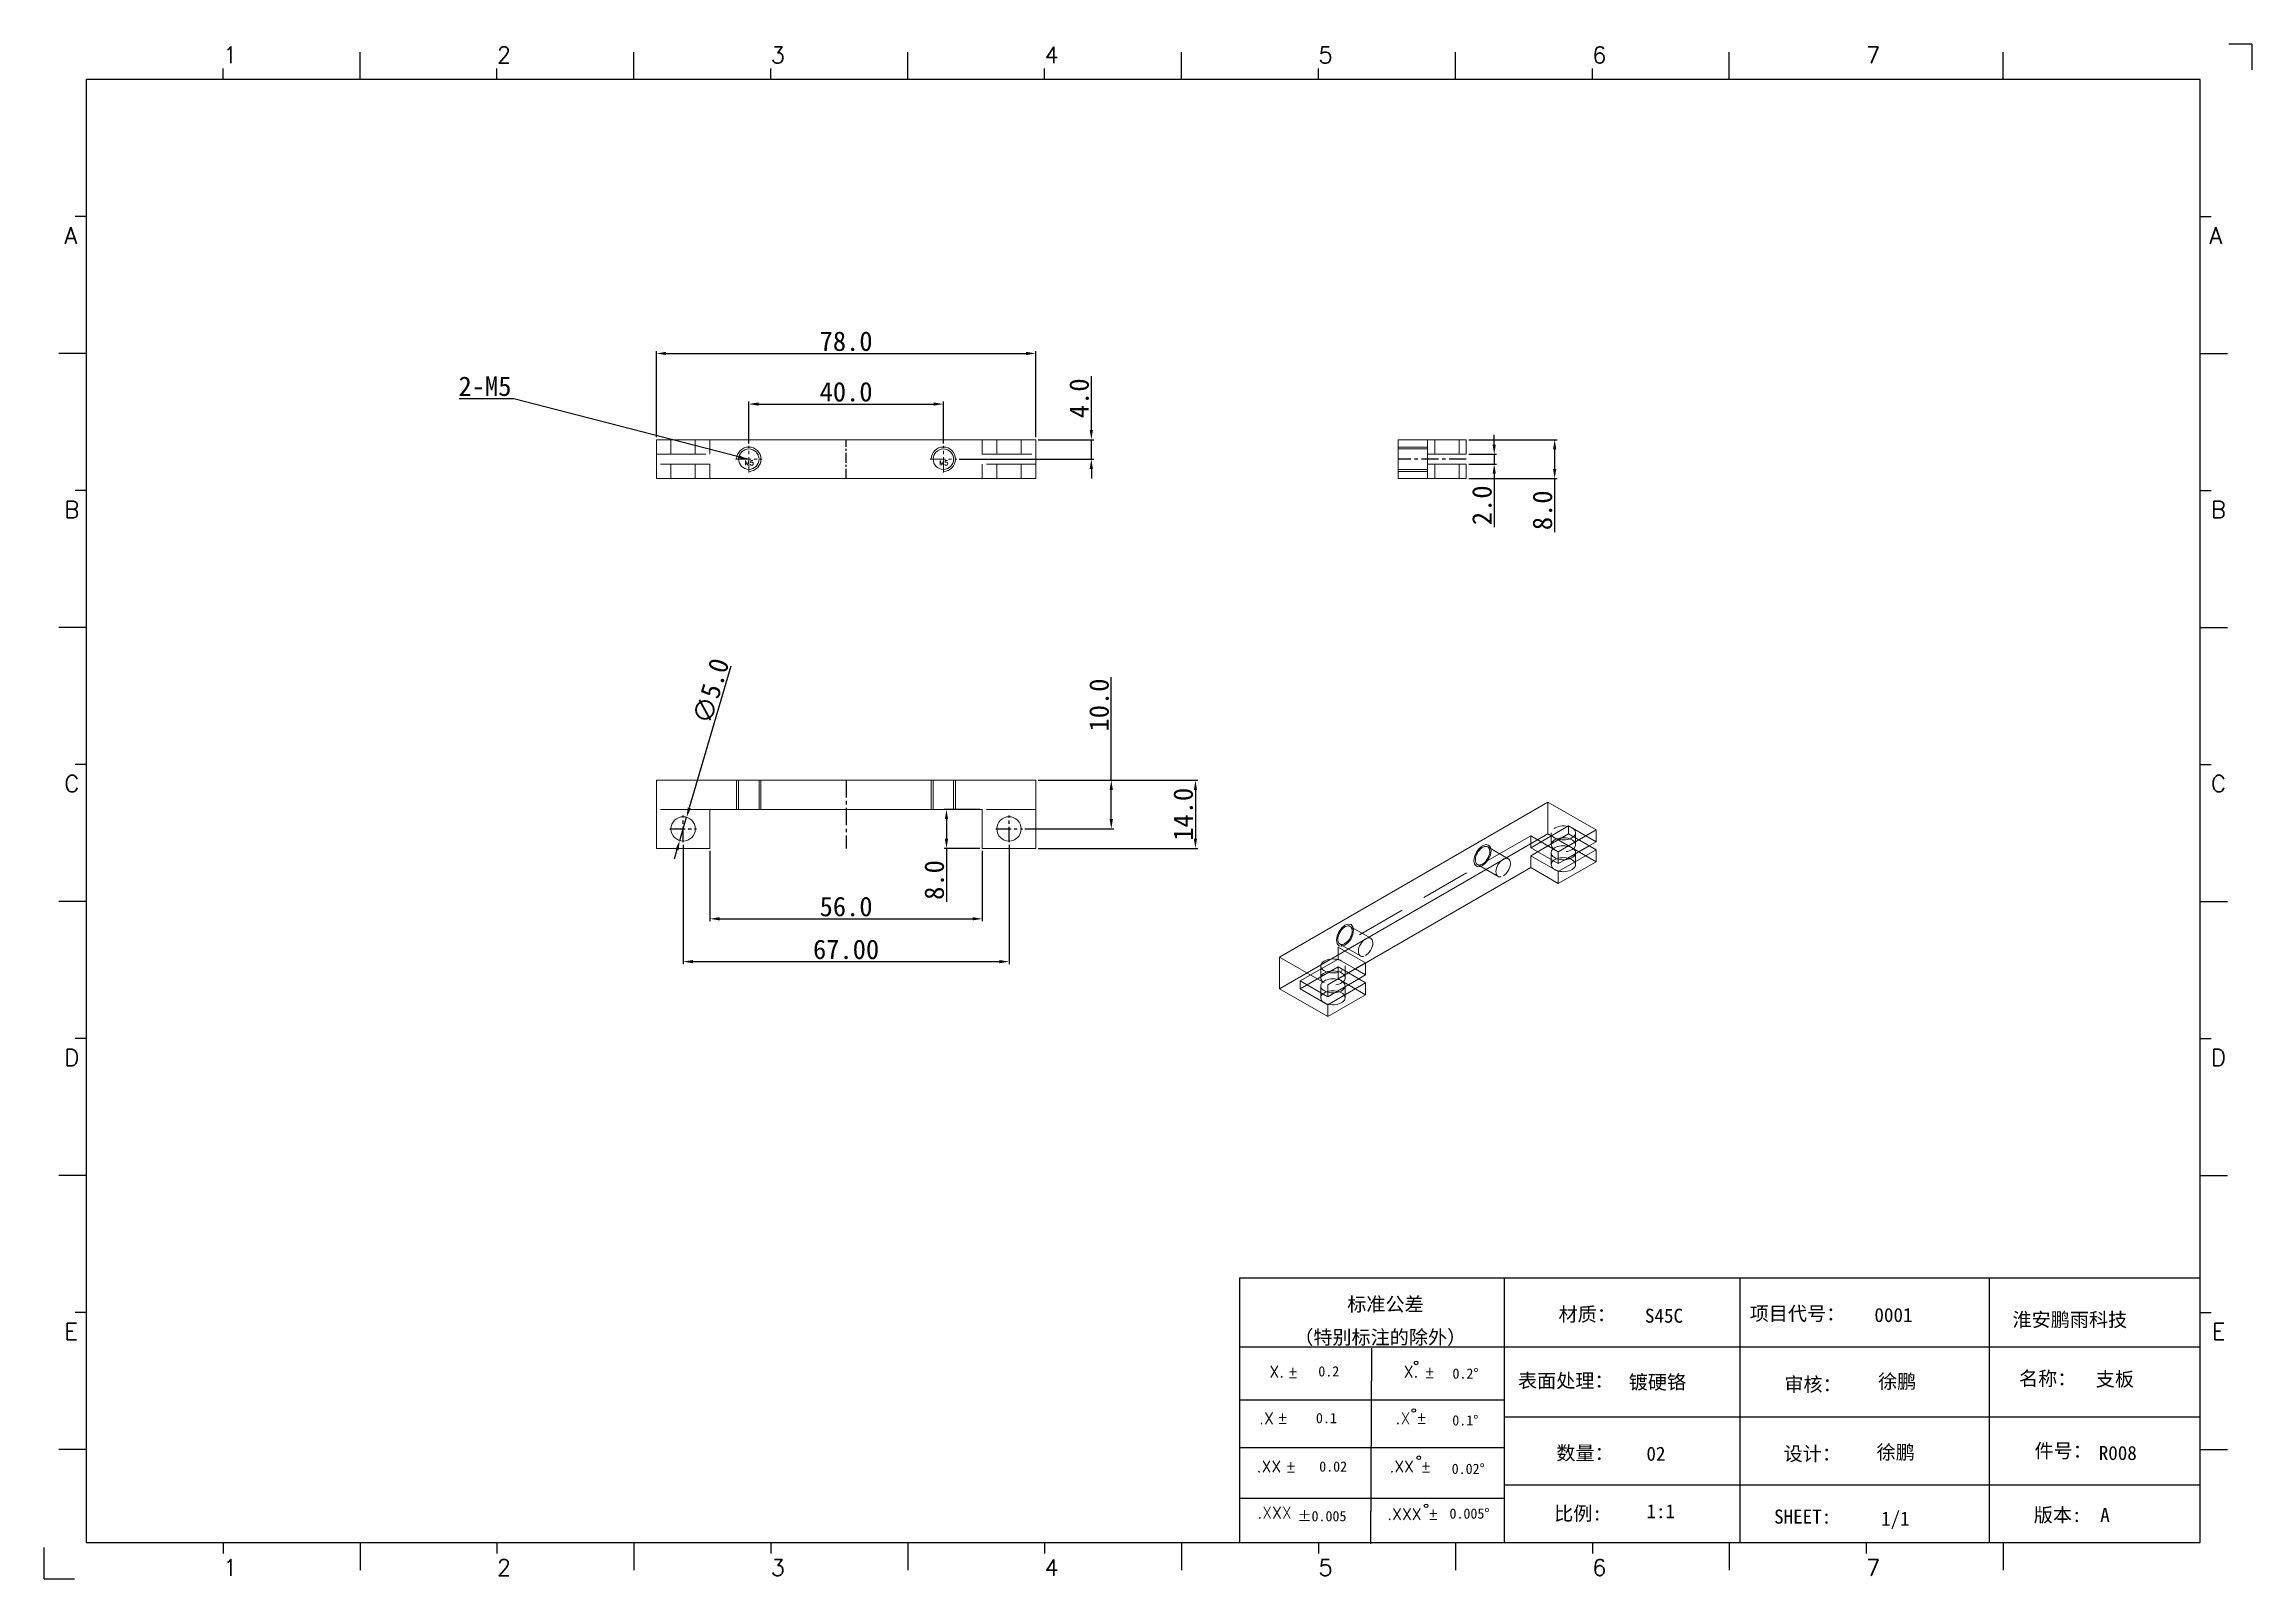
# Model space of a CAD drawing. Extents: x 83 to 30050, y -7164 to 695.
# Drawn here: x 6538.2 to 6992.1, y -143.7 to 171.7 of the extents above; entities that cross this region are included whole.
import ezdxf
from ezdxf.enums import TextEntityAlignment as Align

# ---------------------------------------------------------------- set-up
doc = ezdxf.new("R2010")
doc.units = 0
doc.header["$LTSCALE"] = 8
doc.header["$MEASUREMENT"] = 0
doc.header["$PDSIZE"] = 5
doc.linetypes.add('CENTER', pattern=[2, 1.25, -0.25, 0.25, -0.25])
doc.linetypes.add('HIDDEN', pattern=[1.905, 1.27, -0.635])
doc.layers.get('0').update_dxf_attribs({"linetype": 'CONTINUOUS'})
doc.layers.get('Defpoints').update_dxf_attribs({"linetype": 'CONTINUOUS'})
doc.layers.add('41', color=3, linetype='CONTINUOUS')
doc.layers.add('dim', color=82, linetype='CONTINUOUS', lineweight=9)
doc.layers.add('screw', color=33, linetype='CONTINUOUS', lineweight=13)
doc.styles.add('SIMPLEX', font='SIMPLEX')
doc.styles.get("Standard").update_dxf_attribs({"font": '', "height": 4})
doc.styles.add('TXT', font='txt.shx', dxfattribs={"bigfont": 'gbcbig.shx'})
doc.styles.get('Standard').set_extended_font_data('SimSun')
doc.dimstyles.new('ISO-25', dxfattribs={"dimtxt": 6, "dimasz": 2.5, "dimexe": 1.25, "dimexo": 0.625, "dimtad": 1, "dimdec": 1, "dimzin": 1, "dimdsep": 46, "dimtxsty": 'Standard', "dimcen": 2.5, "dimadec": 0, "dimazin": 0, "dimtm": 1e-09, "dimtfac": 1, "dimtdec": 1, "dimtmove": 0, "dimatfit": 3, "dimfxl": 1, "dimtolj": 1, "dimtzin": 0, "dimarcsym": 0})

msp = doc.modelspace()

# ---------------------------------------------------------------- texts
at = {"layer": 'dim', "linetype": 'Continuous', "insert": (6634.255, 99.309), "char_height": 4, "attachment_point": 9}
msp.add_mtext('\\A1;2-M5', dxfattribs=at)

# ---------------------------------------------------------------- blocks, each defined once
blk = doc.blocks.new('A$C0BB32EA6')
at = {"layer": '41'}
for p, q in [((90.21, 427.84), (90.21, 435.66)), ((168.4, 427.84), (168.4, 435.66)), ((168.4, 427.84), (168.4, 435.66)), ((168.4, 427.84), (168.4, 435.66)), ((246.58, 427.84), (246.58, 435.66)), ((246.58, 427.84), (246.58, 435.66)), ((324.77, 427.84), (324.77, 435.66)), ((402.96, 427.84), (402.96, 435.66)), ((481.15, 427.84), (481.15, 435.66)), ((559.34, 427.84), (559.34, 435.66)), ((51.11, 427.84), (51.11, 430.97)), ((129.3, 427.84), (129.3, 430.97)), ((129.3, 427.84), (129.3, 430.97)), ((129.3, 427.84), (129.3, 430.97)), ((207.49, 427.84), (207.49, 430.97)), ((207.49, 427.84), (207.49, 430.97)), ((285.68, 427.84), (285.68, 430.97)), ((363.87, 427.84), (363.87, 430.97)), ((442.06, 427.84), (442.06, 430.97)), ((615.63, 427.84), (12.02, 427.84)), ((12.02, 427.84), (12.02, 10.32)), ((615.63, 10.32), (615.63, 427.84)), ((12.02, 388.75), (8.89, 388.75)), ((615.63, 388.75), (618.76, 388.75)), ((12.02, 349.66), (4.2, 349.66)), ((615.63, 349.66), (623.45, 349.66)), ((12.02, 310.56), (8.89, 310.56)), ((615.63, 310.56), (618.76, 310.56)), ((12.02, 271.47), (4.2, 271.47)), ((615.63, 271.47), (623.45, 271.47)), ((12.02, 232.37), (8.89, 232.37)), ((615.63, 232.37), (618.76, 232.37)), ((12.02, 193.28), (4.2, 193.28)), ((615.63, 193.28), (623.45, 193.28)), ((12.02, 154.18), (8.89, 154.18)), ((615.63, 154.18), (618.76, 154.18)), ((12.02, 115.09), (4.2, 115.09)), ((615.63, 115.09), (623.45, 115.09)), ((341.34, 85.85), (615.63, 85.85)), ((341.34, 85.85), (341.34, 10.32)), ((416.87, 85.85), (416.87, 10.32)), ((484.16, 85.85), (484.16, 10.32)), ((555.4, 85.7), (555.4, 10.17)), ((12.02, 76), (8.89, 76)), ((615.63, 76), (618.76, 76)), ((615.63, 66.14), (341.34, 66.14)), ((378.86, 10.02), (379.1, 65.84)), ((341.34, 51.12), (416.87, 51.12)), ((615.63, 46.17), (416.87, 46.17)), ((12.02, 36.9), (4.2, 36.9)), ((341.34, 37.5), (401.12, 37.5)), ((341.34, 37.5), (416.87, 37.5)), ((615.63, 36.9), (623.45, 36.9)), ((615.63, 26.74), (416.87, 26.74)), ((341.34, 23.05), (401.87, 23.05)), ((341.34, 23.05), (401.87, 23.05)), ((341.34, 23.05), (401.87, 23.05)), ((341.34, 23.05), (401.87, 23.05)), ((341.34, 23.05), (401.87, 23.05)), ((341.34, 23.05), (416.87, 23.05)), ((12.02, 10.32), (615.63, 10.32)), ((51.11, 10.32), (51.11, 7.19)), ((90.21, 10.32), (90.21, 2.5)), ((129.3, 10.32), (129.3, 7.19)), ((168.4, 10.32), (168.4, 2.5)), ((207.49, 10.32), (207.49, 7.19)), ((246.58, 10.32), (246.58, 2.5)), ((285.68, 10.32), (285.68, 7.19)), ((324.77, 10.32), (324.77, 2.5)), ((326.34, 10.32), (401.87, 10.32)), ((363.87, 10.32), (363.87, 7.19)), ((402.96, 10.32), (402.96, 2.5)), ((442.06, 10.32), (442.06, 7.19)), ((481.15, 10.32), (481.15, 2.5)), ((520.24, 10.32), (520.24, 7.19)), ((559.34, 10.32), (559.34, 2.5))]:
    blk.add_line(p, q, dxfattribs=at)
at = {"layer": '41', "linetype": 'Continuous'}
for p, q in [((630.37, 437.94), (623.79, 437.94)), ((630.37, 437.94), (630.37, 430.59)), ((0, 0), (0, 8.98)), ((0, 0), (8.64, 0))]:
    blk.add_line(p, q, dxfattribs=at)
at = {"layer": '41'}
for centre in [(391.73, 61.61), (391.07, 48.04), (392.49, 34.54), (394.6, 20.83)]:
    blk.add_circle(centre, 0.516, dxfattribs=at)
at = {"layer": '41', "style": 'SIMPLEX'}
for s, height, p in [('1', 4.69, (51.11, 432.54)), ('2', 4.69, (129.3, 432.54)), ('3', 4.69, (207.49, 432.54)), ('4', 4.69, (285.68, 432.54)), ('5', 4.69, (363.87, 432.54)), ('6', 4.69, (442.06, 432.54)), ('7', 4.69, (520.24, 432.54)), ('A', 4.75, (5.76, 380.93)), ('A', 4.75, (618.27, 380.93)), ('B', 4.75, (5.76, 302.74)), ('B', 4.75, (618.72, 302.74)), ('C', 4.75, (5.76, 224.55)), ('C', 4.75, (618.72, 224.55)), ('D', 4.75, (5.76, 146.37)), ('D', 4.75, (618.72, 146.37)), ('E', 4.75, (5.76, 68.18)), ('E', 4.75, (618.95, 68.18)), ('X.', 3.284, (349.84, 57.49)), ('%%p', 3.284, (355.04, 57.36)), ('X.', 3.284, (388.21, 57.49)), ('%%p', 3.284, (394.07, 57.36)), ('.X', 3.284, (346.89, 44.16)), ('%%p', 3.284, (352.09, 44.33)), ('.X', 3.284, (385.9, 44.16)), ('%%p', 3.284, (391.76, 44.33)), ('.XX', 3.284, (346.2, 30.42)), ('%%p', 3.284, (354.44, 30.46)), ('.XX', 3.284, (384.11, 30.42)), ('%%p', 3.284, (393.01, 30.46)), ('.XXX', 3.284, (383.48, 16.83)), ('%%p', 3.284, (395.11, 16.95)), ('1', 4.69, (51.11, 0.87)), ('2', 4.69, (129.3, 0.87)), ('3', 4.69, (207.49, 0.87)), ('4', 4.69, (285.68, 0.87)), ('5', 4.69, (363.87, 0.87)), ('6', 4.69, (442.06, 0.87)), ('7', 4.69, (520.24, 0.87))]:
    blk.add_text(s, height=height, dxfattribs=at).set_placement(p)
at = {"layer": '41', "linetype": 'Continuous'}
for s, p in [('标准公差', (372.08, 76.36)), ('材质：', (432.42, 73.5)), ('项目代号：', (486.99, 73.71)), ('淮安鹏雨科技', (562.04, 71.96)), ('（特别标注的除外）', (356.94, 66.94)), ('表面处理：', (420.83, 54.55)), ('审核：', (496.9, 53.5)), ('名称：', (563.9, 55.18)), ('数量：', (431.79, 33.91)), ('设计：', (496.69, 33.7)), ('件号：', (568.32, 34.55)), ('比例:', (431.16, 16.65)), ('SHEET:', (493.95, 15.75)), ('1/1', (524.5, 15.18)), ('版本:', (568.11, 16.23))]:
    blk.add_text(s, height=4, dxfattribs=at).set_placement(p)
at = {"layer": '41'}
for s, p in [('0.2', (363.82, 57.75)), ('0.2%%D', (402.12, 57.11)), ('0.1', (363.14, 44.41)), ('0.1%%D', (402.07, 43.76)), ('0.02', (364.07, 30.58)), ('0.02%%D', (401.9, 29.93)), ('0.005%%D', (401.27, 17.16))]:
    blk.add_text(s, height=2.929, dxfattribs=at).set_placement(p)
at = {"layer": '41', "style": 'SIMPLEX'}
blk.add_text('.XXX', height=3.284, dxfattribs=at).set_placement((351.31, 18.87), align=Align.MIDDLE_CENTER)
at = {"layer": '41'}
blk.add_text('%%P0.005', height=2.929, dxfattribs=at).set_placement((364.87, 17.89), align=Align.MIDDLE_CENTER)
at = {"layer": '41', "linetype": 'Continuous'}
for tag, p in [('材质', (457.07, 73.08)), ('代号', (522.6, 73.29)), ('表面处理', (452.44, 54.13)), ('审核', (523.65, 54.34)), ('名称', (585.81, 54.97)), ('数量', (457.5, 33.7)), ('设计', (523.23, 34.13)), ('件号', (586.65, 33.91)), ('比例', (457.5, 17.28)), ('版本', (587.08, 16.23))]:
    blk.add_attdef(tag, p, '', height=4, dxfattribs=at)
blk = doc.blocks.new('screw_m5_l')
at = {"layer": 'screw', "color": 1, "linetype": 'CENTER', "ltscale": 0.3175}
for p, q in [((-2.75, 0), (2.75, 0)), ((0, -2.75), (0, 2.75))]:
    blk.add_line(p, q, dxfattribs=at)
at = {"layer": 'screw', "color": 33, "linetype": 'Continuous'}
blk.add_circle((0, 0), 2.1, dxfattribs=at)
at = {"layer": 'screw', "color": 92, "linetype": 'Continuous'}
blk.add_arc((0, 0), 2.5, 270, 180, dxfattribs=at)
at = {"layer": 'screw', "color": 6, "linetype": 'Continuous', "style": 'TXT'}
blk.add_text('M5', height=1, dxfattribs=at).set_placement((-0.85, -1.25))
blk = doc.blocks.new('*D158')
at = {"layer": 'Defpoints', "color": 0, "linetype": 'Continuous'}
for p in [(6723.05, 97.71), (6683.05, 89.13), (6723.05, 89.13)]:
    blk.add_point(p, dxfattribs=at)
at = {"layer": 'dim', "color": 0, "linetype": 'Continuous', "lineweight": -2}
for p, q in [((6683.05, 89.63), (6683.05, 98.21)), ((6685.05, 97.71), (6721.05, 97.71)), ((6723.05, 89.63), (6723.05, 98.21))]:
    blk.add_line(p, q, dxfattribs=at)
at = {"layer": 'dim', "color": 0, "linetype": 'Continuous'}
for points in [[(6685.05, 98.04), (6685.05, 97.37), (6683.05, 97.71)], [(6721.05, 98.04), (6721.05, 97.37), (6723.05, 97.71)]]:
    blk.add_solid(points, dxfattribs=at)
at = {"layer": 'dim', "color": 0, "linetype": 'Continuous', "insert": (6703.05, 100.21), "char_height": 4, "attachment_point": 5}
blk.add_mtext('\\A1;40.0', dxfattribs=at)
blk = doc.blocks.new('*D159')
at = {"layer": 'Defpoints', "color": 0, "linetype": 'Continuous'}
for p in [(6742.05, 108.1), (6664.05, 90.38), (6742.05, 90.38)]:
    blk.add_point(p, dxfattribs=at)
at = {"layer": 'dim', "color": 0, "linetype": 'Continuous', "lineweight": -2}
for p, q in [((6664.05, 90.88), (6664.05, 108.6)), ((6666.05, 108.1), (6740.05, 108.1)), ((6742.05, 90.88), (6742.05, 108.6))]:
    blk.add_line(p, q, dxfattribs=at)
at = {"layer": 'dim', "color": 0, "linetype": 'Continuous'}
for points in [[(6666.05, 108.43), (6666.05, 107.77), (6664.05, 108.1)], [(6740.05, 108.43), (6740.05, 107.77), (6742.05, 108.1)]]:
    blk.add_solid(points, dxfattribs=at)
at = {"layer": 'dim', "color": 0, "linetype": 'Continuous', "insert": (6703.05, 110.6), "char_height": 4, "attachment_point": 5}
blk.add_mtext('\\A1;78.0', dxfattribs=at)
blk = doc.blocks.new('*D160')
at = {"layer": 'Defpoints', "color": 0, "linetype": 'Continuous'}
for p in [(6725.8, 86.38), (6742.05, 90.38), (6753.47, 90.38)]:
    blk.add_point(p, dxfattribs=at)
at = {"layer": 'dim', "color": 0, "linetype": 'Continuous', "lineweight": -2}
for p, q in [((6753.47, 92.38), (6753.47, 103.43)), ((6726.3, 86.38), (6753.97, 86.38)), ((6742.55, 90.38), (6753.97, 90.38)), ((6753.47, 86.38), (6753.47, 90.38)), ((6753.47, 84.38), (6753.47, 82.38))]:
    blk.add_line(p, q, dxfattribs=at)
at = {"layer": 'dim', "color": 0, "linetype": 'Continuous'}
for points in [[(6753.13, 92.38), (6753.8, 92.38), (6753.47, 90.38)], [(6753.13, 84.38), (6753.8, 84.38), (6753.47, 86.38)]]:
    blk.add_solid(points, dxfattribs=at)
at = {"layer": 'dim', "color": 0, "linetype": 'Continuous', "insert": (6750.97, 98.9), "char_height": 4, "attachment_point": 5, "rotation": 90}
blk.add_mtext('\\A1;4.0', dxfattribs=at)
blk = doc.blocks.new('*D161')
at = {"layer": 'Defpoints', "color": 0, "linetype": 'Continuous'}
for p in [(6675.05, 6.42), (6731.05, 6.42), (6731.05, -8.06)]:
    blk.add_point(p, dxfattribs=at)
at = {"layer": 'dim', "color": 0, "linetype": 'Continuous', "lineweight": -2}
for p, q in [((6675.05, 5.92), (6675.05, -8.56)), ((6731.05, 5.92), (6731.05, -8.56)), ((6677.05, -8.06), (6729.05, -8.06))]:
    blk.add_line(p, q, dxfattribs=at)
at = {"layer": 'dim', "color": 0, "linetype": 'Continuous'}
for points in [[(6677.05, -7.72), (6677.05, -8.39), (6675.05, -8.06)], [(6729.05, -7.72), (6729.05, -8.39), (6731.05, -8.06)]]:
    blk.add_solid(points, dxfattribs=at)
at = {"layer": 'dim', "color": 0, "linetype": 'Continuous', "insert": (6703.05, -5.56), "char_height": 4, "attachment_point": 5}
blk.add_mtext('\\A1;56.0', dxfattribs=at)
blk = doc.blocks.new('*D162')
at = {"layer": 'Defpoints', "color": 0, "linetype": 'Continuous'}
for p in [(6669.55, 7.67), (6736.55, 7.67), (6736.55, -16.86)]:
    blk.add_point(p, dxfattribs=at)
at = {"layer": 'dim', "color": 0, "linetype": 'Continuous', "lineweight": -2}
for p, q in [((6669.55, 7.17), (6669.55, -17.36)), ((6736.55, 7.17), (6736.55, -17.36)), ((6671.55, -16.86), (6734.55, -16.86))]:
    blk.add_line(p, q, dxfattribs=at)
at = {"layer": 'dim', "color": 0, "linetype": 'Continuous'}
for points in [[(6671.55, -16.52), (6671.55, -17.19), (6669.55, -16.86)], [(6734.55, -16.52), (6734.55, -17.19), (6736.55, -16.86)]]:
    blk.add_solid(points, dxfattribs=at)
at = {"layer": 'dim', "color": 0, "linetype": 'Continuous', "insert": (6703.05, -14.36), "char_height": 4, "attachment_point": 5}
blk.add_mtext('\\A1;67.00', dxfattribs=at)
blk = doc.blocks.new('*D163')
at = {"layer": 'Defpoints', "color": 0, "linetype": 'Continuous'}
for p in [(6742.05, 20.42), (6739.3, 10.42), (6757.57, 10.42)]:
    blk.add_point(p, dxfattribs=at)
at = {"layer": 'dim', "color": 0, "linetype": 'Continuous', "lineweight": -2}
for p, q in [((6757.57, 20.42), (6757.57, 41.59)), ((6742.55, 20.42), (6758.07, 20.42)), ((6757.57, 12.42), (6757.57, 18.42)), ((6739.8, 10.42), (6758.07, 10.42))]:
    blk.add_line(p, q, dxfattribs=at)
at = {"layer": 'dim', "color": 0, "linetype": 'Continuous'}
for points in [[(6757.23, 18.42), (6757.9, 18.42), (6757.57, 20.42)], [(6757.23, 12.42), (6757.9, 12.42), (6757.57, 10.42)]]:
    blk.add_solid(points, dxfattribs=at)
at = {"layer": 'dim', "color": 0, "linetype": 'Continuous', "insert": (6755.07, 35.87), "char_height": 4, "attachment_point": 5, "rotation": 90}
blk.add_mtext('\\A1;10.0', dxfattribs=at)
blk = doc.blocks.new('*D164')
at = {"layer": 'Defpoints', "color": 0, "linetype": 'Continuous'}
for p in [(6742.05, 20.42), (6742.05, 6.42), (6774.87, 6.42)]:
    blk.add_point(p, dxfattribs=at)
at = {"layer": 'dim', "color": 0, "linetype": 'Continuous', "lineweight": -2}
for p, q in [((6742.55, 20.42), (6775.37, 20.42)), ((6774.87, 18.42), (6774.87, 8.42)), ((6742.55, 6.42), (6775.37, 6.42))]:
    blk.add_line(p, q, dxfattribs=at)
at = {"layer": 'dim', "color": 0, "linetype": 'Continuous'}
for points in [[(6774.54, 18.42), (6775.2, 18.42), (6774.87, 20.42)], [(6774.54, 8.42), (6775.2, 8.42), (6774.87, 6.42)]]:
    blk.add_solid(points, dxfattribs=at)
at = {"layer": 'dim', "color": 0, "linetype": 'Continuous', "insert": (6772.37, 13.42), "char_height": 4, "attachment_point": 5, "rotation": 90}
blk.add_mtext('\\A1;14.0', dxfattribs=at)
blk = doc.blocks.new('*D165')
at = {"layer": 'Defpoints', "color": 0, "linetype": 'Continuous'}
for p in [(6830.56, 87.38), (6830.56, 85.38), (6836.29, 85.38)]:
    blk.add_point(p, dxfattribs=at)
at = {"layer": 'dim', "color": 0, "linetype": 'Continuous', "lineweight": -2}
for p, q in [((6836.29, 89.38), (6836.29, 91.38)), ((6831.06, 87.38), (6836.79, 87.38)), ((6836.29, 87.38), (6836.29, 85.38)), ((6831.06, 85.38), (6836.79, 85.38)), ((6836.29, 83.38), (6836.29, 72.43))]:
    blk.add_line(p, q, dxfattribs=at)
at = {"layer": 'dim', "color": 0, "linetype": 'Continuous'}
for points in [[(6835.96, 89.38), (6836.63, 89.38), (6836.29, 87.38)], [(6835.96, 83.38), (6836.63, 83.38), (6836.29, 85.38)]]:
    blk.add_solid(points, dxfattribs=at)
at = {"layer": 'dim', "color": 0, "linetype": 'Continuous', "insert": (6833.79, 76.91), "char_height": 4, "attachment_point": 5, "rotation": 90}
blk.add_mtext('\\A1;2.0', dxfattribs=at)
blk = doc.blocks.new('*D166')
at = {"layer": 'Defpoints', "color": 0, "linetype": 'Continuous'}
for p in [(6830.56, 90.38), (6830.56, 82.38), (6848.72, 82.38)]:
    blk.add_point(p, dxfattribs=at)
at = {"layer": 'dim', "color": 0, "linetype": 'Continuous', "lineweight": -2}
for p, q in [((6831.06, 90.38), (6849.22, 90.38)), ((6848.72, 88.38), (6848.72, 84.38)), ((6831.06, 82.38), (6849.22, 82.38)), ((6848.72, 82.38), (6848.72, 71.38))]:
    blk.add_line(p, q, dxfattribs=at)
at = {"layer": 'dim', "color": 0, "linetype": 'Continuous'}
for points in [[(6848.39, 88.38), (6849.06, 88.38), (6848.72, 90.38)], [(6848.39, 84.38), (6849.06, 84.38), (6848.72, 82.38)]]:
    blk.add_solid(points, dxfattribs=at)
at = {"layer": 'dim', "color": 0, "linetype": 'Continuous', "insert": (6846.22, 75.88), "char_height": 4, "attachment_point": 5, "rotation": 90}
blk.add_mtext('\\A1;8.0', dxfattribs=at)
blk = doc.blocks.new('*D167')
at = {"layer": 'Defpoints', "color": 0, "linetype": 'Continuous'}
for p in [(6731.05, 14.42), (6723.69, 6.42), (6731.05, 6.42)]:
    blk.add_point(p, dxfattribs=at)
at = {"layer": 'dim', "color": 0, "linetype": 'Continuous', "lineweight": -2}
for p, q in [((6730.55, 14.42), (6723.19, 14.42)), ((6723.69, 12.42), (6723.69, 8.42)), ((6730.55, 6.42), (6723.19, 6.42)), ((6723.69, 6.42), (6723.69, -4.58))]:
    blk.add_line(p, q, dxfattribs=at)
at = {"layer": 'dim', "color": 0, "linetype": 'Continuous'}
for points in [[(6723.35, 12.42), (6724.02, 12.42), (6723.69, 14.42)], [(6723.35, 8.42), (6724.02, 8.42), (6723.69, 6.42)]]:
    blk.add_solid(points, dxfattribs=at)
at = {"layer": 'dim', "color": 0, "linetype": 'Continuous', "insert": (6721.19, -0.08), "char_height": 4, "attachment_point": 5, "rotation": 90}
blk.add_mtext('\\A1;8.0', dxfattribs=at)
blk = doc.blocks.new('*D578')
at = {"layer": 'Defpoints', "color": 0}
for p in [(6670.26, 12.82), (6668.85, 8.02)]:
    blk.add_point(p, dxfattribs=at)
at = {"layer": 'dim', "color": 0, "lineweight": -2}
for p, q in [((6679.37, 43.82), (6670.82, 14.74)), ((6668.85, 8.02), (6670.26, 12.82)), ((6668.28, 6.1), (6667.72, 4.18))]:
    blk.add_line(p, q, dxfattribs=at)
at = {"layer": 'dim', "color": 0}
for points in [[(6670.5, 14.83), (6671.14, 14.64), (6670.26, 12.82)], [(6667.96, 6.2), (6668.6, 6.01), (6668.85, 8.02)]]:
    blk.add_solid(points, dxfattribs=at)
at = {"layer": 'dim', "color": 0, "insert": (6675.27, 38.75), "char_height": 4, "attachment_point": 5, "rotation": 73.622}
blk.add_mtext('\\A1;∅5.0', dxfattribs=at)

# ---------------------------------------------------------------- dimensions: what is measured, and where the dimension line sits
at = {"layer": 'dim', "linetype": 'Continuous'}
for base, p1, p2, picture, middle in [((6742.05, 108.099), (6664.05, 90.383), (6742.05, 90.383), '*D159', (6703.05, 110.598)), ((6723.05, 97.706), (6683.05, 89.133), (6723.05, 89.133), '*D158', (6703.05, 100.206))]:
    dim = msp.add_linear_dim(base=base, p1=p1, p2=p2, dimstyle='ISO-25', override={"dimtxt": 2.5, "dimasz": 2, "dimexe": 0.49975, "dimexo": 0.49975, "dimgap": 0.49975}, dxfattribs=at)
    dim.commit()
    dim.dimension.update_dxf_attribs({"geometry": picture, "text_midpoint": middle})
for base, p1, p2, picture, middle in [((6753.466, 90.383), (6725.8, 86.383), (6742.05, 90.383), '*D160', (6750.966, 98.905)), ((6836.292, 85.383), (6830.558, 87.383), (6830.558, 85.383), '*D165', (6833.792, 76.905)), ((6848.724, 82.383), (6830.558, 90.383), (6830.558, 82.383), '*D166', (6846.225, 75.883)), ((6774.871, 6.419), (6742.05, 20.419), (6742.05, 6.419), '*D164', (6772.371, 13.419)), ((6723.688, 6.419), (6731.05, 14.419), (6731.05, 6.419), '*D167', (6721.189, -0.081))]:
    dim = msp.add_linear_dim(base=base, p1=p1, p2=p2, angle=90, dimstyle='ISO-25', override={"dimtxt": 2.5, "dimasz": 2, "dimexe": 0.49975, "dimexo": 0.49975, "dimgap": 0.49975}, dxfattribs=at)
    dim.commit()
    dim.dimension.update_dxf_attribs({"geometry": picture, "text_midpoint": middle})
at = {"layer": 'dim'}
dim = msp.add_diameter_dim_2p(p1=(6668.845, 8.021), p2=(6670.255, 12.818), dimstyle='ISO-25', override={"dimtxt": 2.5, "dimasz": 2, "dimexe": 0.49975, "dimexo": 0.49975, "dimgap": 0.49975}, dxfattribs=at)
dim.commit()
dim.dimension.update_dxf_attribs({"geometry": '*D578', "text_midpoint": (6677.669, 38.044), "dimtype": 163})
at = {"layer": 'dim', "linetype": 'Continuous'}
dim = msp.add_linear_dim(base=(6757.565, 10.419), p1=(6742.05, 20.419), p2=(6739.3, 10.419), angle=90, dimstyle='ISO-25', override={"dimtxt": 2.5, "dimasz": 2, "dimexe": 0.49975, "dimexo": 0.49975, "dimgap": 0.49975}, dxfattribs=at)
dim.commit()
dim.dimension.update_dxf_attribs({"geometry": '*D163', "text_midpoint": (6757.565, 35.87), "dimtype": 160})
for base, p1, p2, override, picture, middle in [((6736.55, -16.857), (6669.55, 7.669), (6736.55, 7.669), {"dimtxt": 2.5, "dimasz": 2, "dimexe": 0.49975, "dimexo": 0.49975, "dimgap": 0.49975, "dimdec": 2}, '*D162', (6703.05, -16.857)), ((6731.05, -8.058), (6675.05, 6.419), (6731.05, 6.419), {"dimtxt": 2.5, "dimasz": 2, "dimexe": 0.49975, "dimexo": 0.49975, "dimgap": 0.49975}, '*D161', (6703.05, -8.058))]:
    dim = msp.add_linear_dim(base=base, p1=p1, p2=p2, dimstyle='ISO-25', override=override, dxfattribs=at)
    dim.commit()
    dim.dimension.update_dxf_attribs({"geometry": picture, "text_midpoint": middle, "dimtype": 160})

# ---------------------------------------------------------------- linework, layer by layer
at = {"color": 7, "linetype": 'Continuous', "lineweight": 15}
for p, q in [((6664.05, 82.383), (6664.05, 90.383)), ((6742.05, 90.383), (6664.05, 90.383)), ((6742.05, 82.383), (6742.05, 90.383)), ((6816.558, 82.383), (6816.558, 90.383)), ((6830.558, 90.383), (6816.558, 90.383)), ((6822.558, 87.383), (6822.558, 85.383)), ((6822.558, 87.383), (6830.558, 87.383)), ((6830.558, 90.383), (6830.558, 87.383)), ((6742.05, 82.383), (6664.05, 82.383)), ((6830.558, 82.383), (6816.558, 82.383)), ((6822.558, 85.383), (6830.558, 85.383)), ((6830.558, 85.383), (6830.558, 82.383)), ((6742.05, 20.419), (6664.05, 20.419)), ((6664.05, 20.419), (6664.05, 6.419)), ((6742.05, 6.419), (6742.05, 20.419)), ((6731.05, 14.419), (6675.05, 14.419)), ((6675.05, 14.419), (6675.05, 6.419)), ((6731.05, 6.419), (6731.05, 14.419)), ((6847.334, 15.927), (6792.18, -15.913)), ((6847.334, 9.395), (6847.334, 15.927)), ((6857.233, 10.213), (6847.334, 15.927)), ((6847.334, 9.395), (6792.18, -22.445)), ((6857.233, 3.68), (6847.334, 9.395)), ((6851.577, 11.029), (6857.233, 7.763)), ((6851.577, 11.029), (6851.577, 9.395)), ((6851.577, 9.395), (6857.233, 6.13)), ((6857.233, 10.213), (6857.233, 7.763)), ((6675.05, 6.419), (6664.05, 6.419)), ((6742.05, 6.419), (6731.05, 6.419)), ((6857.233, 7.763), (6855.819, 6.946)), ((6857.233, 6.13), (6857.233, 3.68)), ((6843.798, 2.456), (6804.2, -20.404)), ((6849.455, -0.81), (6843.798, 2.456)), ((6857.233, 3.68), (6849.455, -0.81)), ((6851.428, 4.412), (6850.869, 4.089)), ((6792.18, -22.445), (6792.18, -15.913)), ((6809.857, -17.138), (6809.857, -19.587)), ((6792.18, -22.445), (6802.079, -28.16)), ((6804.2, -20.404), (6809.857, -23.669)), ((6806.322, -19.179), (6809.857, -21.22)), ((6809.857, -19.587), (6807.736, -18.362)), ((6809.857, -19.587), (6808.443, -20.403)), ((6809.857, -21.22), (6809.857, -23.669)), ((6809.857, -23.669), (6802.079, -28.16)), ((6804.052, -22.938), (6803.493, -23.261))]:
    msp.add_line(p, q, dxfattribs=at)
at = {"color": 7, "linetype": 'HIDDEN', "lineweight": 0}
for p, q in [((6664.05, 87.383), (6675.05, 87.383)), ((6667.05, 90.383), (6667.05, 87.383)), ((6672.05, 87.383), (6672.05, 90.383)), ((6675.05, 90.383), (6675.05, 87.383)), ((6731.05, 90.383), (6731.05, 87.383)), ((6731.05, 87.383), (6742.05, 87.383)), ((6734.05, 90.383), (6734.05, 87.383)), ((6739.05, 87.383), (6739.05, 90.383)), ((6822.558, 88.483), (6816.558, 88.483)), ((6822.558, 90.383), (6822.558, 87.383)), ((6824.058, 90.383), (6824.058, 87.383)), ((6829.058, 87.383), (6829.058, 90.383)), ((6675.05, 85.383), (6664.05, 85.383)), ((6667.05, 85.383), (6667.05, 82.383)), ((6672.05, 82.383), (6672.05, 85.383)), ((6675.05, 85.383), (6675.05, 82.383)), ((6742.05, 85.383), (6731.05, 85.383)), ((6731.05, 85.383), (6731.05, 82.383)), ((6734.05, 85.383), (6734.05, 82.383)), ((6739.05, 82.383), (6739.05, 85.383)), ((6816.558, 84.283), (6822.558, 84.283)), ((6822.558, 85.383), (6822.558, 82.383)), ((6824.058, 85.383), (6824.058, 82.383)), ((6829.058, 82.383), (6829.058, 85.383)), ((6680.95, 20.419), (6680.95, 14.419)), ((6685.15, 14.419), (6685.15, 20.419)), ((6720.95, 20.419), (6720.95, 14.419)), ((6725.15, 14.419), (6725.15, 20.419)), ((6675.05, 14.419), (6664.05, 14.419)), ((6742.05, 14.419), (6731.05, 14.419)), ((6843.798, 6.538), (6851.577, 11.029)), ((6851.577, 9.395), (6843.798, 4.905)), ((6848.016, 9.6), (6848.016, 7.151)), ((6849.455, 5.722), (6857.233, 10.213)), ((6853.016, 7.151), (6853.016, 9.6)), ((6843.798, 8.988), (6804.2, -13.871)), ((6839.191, 4.275), (6834.949, 6.724)), ((6849.455, 5.722), (6843.798, 8.988)), ((6843.798, 8.988), (6843.798, 6.538)), ((6843.798, 6.538), (6849.455, 3.273)), ((6849.455, 1.64), (6843.798, 4.905)), ((6843.798, 4.905), (6843.798, 2.456)), ((6848.016, 5.518), (6848.016, 3.068)), ((6849.455, 1.64), (6857.233, 6.13)), ((6849.455, 3.273), (6849.455, 5.722)), ((6855.819, 6.946), (6851.428, 4.412)), ((6853.016, 3.068), (6853.016, 5.518)), ((6832.849, 3.087), (6837.092, 0.637)), ((6850.869, 4.089), (6849.455, 3.273)), ((6849.455, -0.81), (6849.455, 1.64)), ((6804.565, -13.241), (6808.807, -15.691)), ((6810.907, -12.053), (6806.664, -9.604)), ((6792.18, -15.913), (6802.079, -21.627)), ((6796.422, -20.811), (6804.2, -16.321)), ((6804.2, -17.954), (6796.422, -22.444)), ((6800.64, -17.749), (6800.64, -20.199)), ((6802.079, -21.627), (6809.857, -17.137)), ((6804.2, -13.871), (6809.857, -17.137)), ((6804.2, -13.871), (6804.2, -16.321)), ((6807.736, -18.362), (6804.2, -16.321)), ((6804.2, -17.954), (6806.322, -19.179)), ((6804.2, -17.954), (6804.2, -20.404)), ((6805.64, -20.199), (6805.64, -17.749)), ((6809.857, -17.137), (6809.857, -17.138)), ((6796.422, -20.811), (6802.079, -24.077)), ((6796.422, -22.444), (6796.422, -20.811)), ((6796.422, -22.444), (6802.079, -25.71)), ((6800.64, -21.832), (6800.64, -24.282)), ((6802.079, -25.71), (6809.857, -21.22)), ((6802.079, -24.077), (6802.079, -21.627)), ((6808.443, -20.403), (6804.052, -22.938)), ((6805.64, -24.282), (6805.64, -21.832)), ((6803.493, -23.261), (6802.079, -24.077)), ((6802.079, -28.16), (6802.079, -25.71))]:
    msp.add_line(p, q, dxfattribs=at)
at = {"color": 1, "linetype": 'CENTER', "ltscale": 0.2032}
msp.add_line((6703.05, 82.383), (6703.05, 90.383), dxfattribs=at)
at = {"color": 7, "linetype": 'Continuous', "lineweight": 0}
for p, q in [((6816.558, 88.883), (6822.558, 88.883)), ((6816.558, 88.883), (6822.558, 88.883)), ((6816.558, 83.883), (6822.558, 83.883)), ((6816.558, 83.883), (6822.558, 83.883)), ((6680.55, 20.419), (6680.55, 14.419)), ((6685.55, 20.419), (6685.55, 14.419)), ((6720.55, 20.419), (6720.55, 14.419)), ((6725.55, 20.419), (6725.55, 14.419))]:
    msp.add_line(p, q, dxfattribs=at)
at = {"color": 1, "linetype": 'CENTER', "ltscale": 0.3556}
for p, q in [((6830.558, 86.383), (6816.558, 86.383)), ((6703.05, 20.419), (6703.05, 6.419))]:
    msp.add_line(p, q, dxfattribs=at)
at = {"color": 1, "linetype": 'CENTER', "ltscale": 0.3175}
for p, q in [((6666.8, 10.419), (6672.3, 10.419)), ((6669.55, 7.669), (6669.55, 13.169)), ((6733.8, 10.419), (6739.3, 10.419)), ((6736.55, 7.669), (6736.55, 13.169))]:
    msp.add_line(p, q, dxfattribs=at)
at = {"color": 7, "linetype": 'HIDDEN', "lineweight": 0, "flags": 128}
for points in [[(6848.748, 8.58), (6849.055, 8.429), (6849.399, 8.309), (6849.772, 8.222), (6850.165, 8.171), (6850.566, 8.157), (6850.967, 8.181), (6851.355, 8.241), (6851.722, 8.336), (6852.058, 8.464), (6852.353, 8.622), (6852.602, 8.804), (6852.796, 9.008), (6852.931, 9.227), (6853.003, 9.455), (6853.011, 9.687), (6852.955, 9.917), (6852.835, 10.139), (6852.655, 10.347), (6852.42, 10.535), (6852.136, 10.7), (6851.809, 10.835), (6851.449, 10.939), (6851.065, 11.008), (6850.667, 11.041), (6850.265, 11.036), (6849.869, 10.994), (6849.49, 10.916), (6849.137, 10.804), (6848.821, 10.661), (6848.548, 10.49), (6848.326, 10.297), (6848.161, 10.085), (6848.057, 9.86), (6848.016, 9.629), (6848.041, 9.397), (6848.129, 9.171), (6848.279, 8.955), (6848.487, 8.757), (6848.748, 8.58)], [(6848.748, 6.13), (6848.487, 6.307), (6848.279, 6.506), (6848.129, 6.721), (6848.041, 6.948), (6848.016, 7.18), (6848.057, 7.411), (6848.161, 7.635), (6848.326, 7.847), (6848.548, 8.041), (6848.821, 8.211), (6849.137, 8.355), (6849.49, 8.467), (6849.869, 8.545), (6850.265, 8.587), (6850.667, 8.591), (6851.065, 8.559), (6851.449, 8.489), (6851.809, 8.386), (6852.136, 8.25), (6852.42, 8.086), (6852.655, 7.897), (6852.835, 7.689), (6852.955, 7.468), (6853.011, 7.238), (6853.003, 7.006), (6852.931, 6.777), (6852.796, 6.558), (6852.602, 6.355), (6852.353, 6.172), (6852.058, 6.015), (6851.722, 5.886), (6851.355, 5.791), (6850.967, 5.731), (6850.566, 5.708), (6850.165, 5.722), (6849.772, 5.773), (6849.399, 5.859), (6849.055, 5.98), (6848.748, 6.13)], [(6852.284, 6.538), (6851.977, 6.689), (6851.633, 6.809), (6851.26, 6.895), (6850.867, 6.946), (6850.466, 6.96), (6850.065, 6.937), (6849.677, 6.877), (6849.31, 6.782), (6848.974, 6.654), (6848.678, 6.496), (6848.43, 6.313), (6848.236, 6.11), (6848.101, 5.891), (6848.029, 5.663), (6848.02, 5.43), (6848.077, 5.2), (6848.197, 4.979), (6848.376, 4.771), (6848.612, 4.582), (6848.896, 4.418), (6849.194, 4.293)], [(6851.838, 4.293), (6851.894, 4.314), (6852.211, 4.457), (6852.484, 4.627), (6852.706, 4.821), (6852.871, 5.033), (6852.975, 5.257), (6853.015, 5.488), (6852.991, 5.72), (6852.903, 5.947), (6852.752, 6.162), (6852.544, 6.361), (6852.284, 6.538)], [(6838.141, 0.741), (6838.407, 0.922), (6838.663, 1.152), (6838.903, 1.424), (6839.118, 1.729), (6839.302, 2.057), (6839.449, 2.398), (6839.554, 2.742), (6839.613, 3.075), (6839.625, 3.389), (6839.589, 3.673), (6839.507, 3.918), (6839.381, 4.116), (6839.215, 4.261), (6839.014, 4.347), (6838.786, 4.373), (6838.537, 4.337), (6838.275, 4.241), (6838.008, 4.087), (6837.746, 3.881), (6837.497, 3.629), (6837.269, 3.34), (6837.068, 3.022), (6836.902, 2.685), (6836.776, 2.342), (6836.694, 2.002), (6836.658, 1.677), (6836.67, 1.377), (6836.729, 1.111), (6836.834, 0.889), (6836.981, 0.717), (6837.165, 0.601), (6837.38, 0.544), (6837.62, 0.55), (6837.876, 0.616), (6838.141, 0.741)], [(6809.857, -15.587), (6810.122, -15.406), (6810.379, -15.176), (6810.619, -14.904), (6810.834, -14.599), (6811.018, -14.271), (6811.165, -13.93), (6811.269, -13.587), (6811.329, -13.253), (6811.341, -12.939), (6811.305, -12.655), (6811.223, -12.41), (6811.097, -12.212), (6810.931, -12.067), (6810.73, -11.981), (6810.502, -11.955), (6810.252, -11.991), (6809.99, -12.087), (6809.724, -12.241), (6809.462, -12.447), (6809.213, -12.699), (6808.984, -12.989), (6808.784, -13.307), (6808.618, -13.643), (6808.492, -13.986), (6808.41, -14.326), (6808.374, -14.651), (6808.386, -14.952), (6808.445, -15.217), (6808.55, -15.439), (6808.696, -15.611), (6808.88, -15.727), (6809.096, -15.784), (6809.335, -15.779), (6809.592, -15.712), (6809.857, -15.587)], [(6804.907, -16.729), (6804.601, -16.578), (6804.257, -16.458), (6803.883, -16.372), (6803.491, -16.321), (6803.089, -16.306), (6802.689, -16.33), (6802.3, -16.39), (6801.934, -16.485), (6801.598, -16.613), (6801.302, -16.771), (6801.054, -16.954), (6800.86, -17.157), (6800.725, -17.376), (6800.652, -17.604), (6800.644, -17.837), (6800.701, -18.067), (6800.82, -18.288), (6801, -18.496), (6801.235, -18.685), (6801.52, -18.849), (6801.846, -18.984), (6802.206, -19.088), (6802.59, -19.157), (6802.989, -19.19), (6803.391, -19.185), (6803.787, -19.143), (6804.166, -19.065), (6804.518, -18.953), (6804.835, -18.81), (6805.108, -18.639), (6805.33, -18.446), (6805.495, -18.234), (6805.599, -18.01), (6805.639, -17.778), (6805.615, -17.547), (6805.527, -17.32), (6805.376, -17.105), (6805.168, -16.906), (6804.907, -16.729)], [(6801.372, -21.22), (6801.111, -21.043), (6800.903, -20.844), (6800.753, -20.628), (6800.665, -20.402), (6800.64, -20.17), (6800.681, -19.939), (6800.785, -19.715), (6800.95, -19.503), (6801.172, -19.309), (6801.445, -19.138), (6801.761, -18.995), (6802.114, -18.883), (6802.493, -18.805), (6802.888, -18.763), (6803.291, -18.758), (6803.689, -18.791), (6804.073, -18.86), (6804.433, -18.964), (6804.759, -19.1), (6805.044, -19.264), (6805.279, -19.452), (6805.459, -19.66), (6805.579, -19.882), (6805.635, -20.112), (6805.627, -20.344), (6805.555, -20.573), (6805.419, -20.791), (6805.225, -20.995), (6804.977, -21.178), (6804.682, -21.335), (6804.346, -21.463), (6803.979, -21.559), (6803.59, -21.619), (6803.19, -21.642), (6802.788, -21.628), (6802.396, -21.577), (6802.023, -21.49), (6801.678, -21.37), (6801.372, -21.22)], [(6804.907, -20.812), (6804.601, -20.661), (6804.257, -20.541), (6803.883, -20.454), (6803.491, -20.403), (6803.089, -20.389), (6802.689, -20.413), (6802.3, -20.473), (6801.934, -20.568), (6801.598, -20.696), (6801.302, -20.854), (6801.054, -21.036), (6800.86, -21.24), (6800.725, -21.459), (6800.652, -21.687), (6800.644, -21.919), (6800.701, -22.149), (6800.82, -22.371), (6801, -22.579), (6801.235, -22.767), (6801.52, -22.931), (6801.817, -23.057)], [(6804.462, -23.057), (6804.518, -23.036), (6804.835, -22.893), (6805.108, -22.722), (6805.33, -22.528), (6805.495, -22.317), (6805.599, -22.092), (6805.639, -21.861), (6805.615, -21.629), (6805.527, -21.403), (6805.376, -21.187), (6805.168, -20.989), (6804.907, -20.812)]]:
    msp.add_lwpolyline(points, dxfattribs=at)
at = {"color": 7, "linetype": 'Continuous', "lineweight": 0, "flags": 128}
for points in [[(6833.899, 2.864), (6833.222, 2.629), (6832.649, 2.74), (6832.266, 3.181), (6832.131, 3.885), (6832.266, 4.744), (6832.649, 5.627), (6833.222, 6.401), (6833.899, 6.947), (6834.575, 7.182), (6835.149, 7.07), (6835.532, 6.629), (6835.667, 5.926), (6835.532, 5.067), (6835.149, 4.184), (6834.575, 3.41), (6833.899, 2.864)], [(6805.615, -13.464), (6804.938, -13.699), (6804.365, -13.588), (6803.981, -13.147), (6803.847, -12.443), (6803.981, -11.584), (6804.365, -10.701), (6804.938, -9.927), (6805.615, -9.381), (6806.291, -9.146), (6806.865, -9.258), (6807.248, -9.699), (6807.382, -10.402), (6807.248, -11.261), (6806.865, -12.145), (6806.291, -12.918), (6805.615, -13.464)]]:
    msp.add_lwpolyline(points, dxfattribs=at)
at = {"color": 7, "linetype": 'Continuous', "lineweight": 15, "flags": 128}
for points in [[(6833.899, 3.191), (6834.164, 3.371), (6834.421, 3.601), (6834.66, 3.873), (6834.876, 4.178), (6835.06, 4.506), (6835.206, 4.848), (6835.311, 5.191), (6835.37, 5.525), (6835.382, 5.839), (6835.347, 6.123), (6835.264, 6.368), (6835.138, 6.565), (6834.972, 6.71), (6834.772, 6.796), (6834.543, 6.822), (6834.294, 6.786), (6834.032, 6.69), (6833.766, 6.536), (6833.504, 6.33), (6833.255, 6.078), (6833.026, 5.789), (6832.826, 5.471), (6832.66, 5.135), (6832.533, 4.791), (6832.451, 4.451), (6832.415, 4.126), (6832.427, 3.826), (6832.487, 3.56), (6832.591, 3.338), (6832.738, 3.166), (6832.922, 3.05), (6833.137, 2.994), (6833.377, 2.999), (6833.634, 3.065), (6833.899, 3.191)], [(6848.748, 2.047), (6849.055, 1.897), (6849.399, 1.777), (6849.772, 1.69), (6850.165, 1.639), (6850.566, 1.625), (6850.967, 1.648), (6851.355, 1.708), (6851.722, 1.804), (6852.058, 1.932), (6852.353, 2.089), (6852.602, 2.272), (6852.796, 2.476), (6852.931, 2.694), (6853.003, 2.923), (6853.011, 3.155), (6852.955, 3.385), (6852.835, 3.607), (6852.655, 3.815), (6852.42, 4.003), (6852.136, 4.167), (6851.809, 4.303), (6851.449, 4.407), (6851.065, 4.476), (6850.667, 4.509), (6850.265, 4.504), (6849.869, 4.462), (6849.49, 4.384), (6849.137, 4.272), (6848.821, 4.129), (6848.548, 3.958), (6848.326, 3.764), (6848.161, 3.552), (6848.057, 3.328), (6848.016, 3.097), (6848.041, 2.865), (6848.129, 2.639), (6848.279, 2.423), (6848.487, 2.224), (6848.748, 2.047)], [(6805.615, -13.138), (6805.88, -12.957), (6806.136, -12.727), (6806.376, -12.455), (6806.592, -12.15), (6806.776, -11.822), (6806.922, -11.48), (6807.027, -11.137), (6807.086, -10.803), (6807.098, -10.489), (6807.062, -10.205), (6806.98, -9.961), (6806.854, -9.763), (6806.688, -9.618), (6806.487, -9.532), (6806.259, -9.506), (6806.01, -9.542), (6805.748, -9.638), (6805.481, -9.792), (6805.22, -9.998), (6804.97, -10.25), (6804.742, -10.539), (6804.541, -10.857), (6804.375, -11.194), (6804.249, -11.537), (6804.167, -11.877), (6804.131, -12.202), (6804.143, -12.502), (6804.202, -12.768), (6804.307, -12.99), (6804.454, -13.162), (6804.638, -13.278), (6804.853, -13.334), (6805.093, -13.329), (6805.349, -13.263), (6805.615, -13.138)], [(6804.907, -23.261), (6804.601, -23.111), (6804.257, -22.991), (6803.883, -22.904), (6803.491, -22.853), (6803.089, -22.839), (6802.689, -22.862), (6802.3, -22.922), (6801.934, -23.018), (6801.598, -23.146), (6801.302, -23.303), (6801.054, -23.486), (6800.86, -23.689), (6800.725, -23.908), (6800.652, -24.137), (6800.644, -24.369), (6800.701, -24.599), (6800.82, -24.821), (6801, -25.028), (6801.235, -25.217), (6801.52, -25.381), (6801.846, -25.517), (6802.206, -25.621), (6802.59, -25.69), (6802.989, -25.722), (6803.391, -25.718), (6803.787, -25.676), (6804.166, -25.598), (6804.518, -25.486), (6804.835, -25.343), (6805.108, -25.172), (6805.33, -24.978), (6805.495, -24.766), (6805.599, -24.542), (6805.639, -24.311), (6805.615, -24.079), (6805.527, -23.852), (6805.376, -23.637), (6805.168, -23.438), (6804.907, -23.261)]]:
    msp.add_lwpolyline(points, dxfattribs=at)
at = {"color": 7, "linetype": 'Continuous', "lineweight": 15}
for centre in [(6669.55, 10.419), (6736.55, 10.419)]:
    msp.add_circle(centre, 2.5, dxfattribs=at)
for centre in [(6850.516, 8.134), (6803.14, -19.215)]:
    msp.add_arc(centre, 4.063, 251.00611, 288.99389, dxfattribs=at)

# ---------------------------------------------------------------- block references
at = {"layer": '41', "linetype": 'Continuous', "xscale": 0.7199999999997999, "yscale": 0.7200000000000024, "zscale": 0.72}
msp.add_blockref('A$C0BB32EA6', (6538.183, -143.669), dxfattribs=at).add_auto_attribs({'版本': 'A', '件号': 'R008', '名称': '支板', '设计': '徐鹏', '审核': '徐鹏', '代号': '0001', '比例': '1:1', '数量': '02', '表面处理': '镀硬铬', '材质': 'S45C'})
at = {"layer": 'screw', "linetype": 'Continuous'}
for p in [(6683.05, 86.383), (6723.05, 86.383)]:
    msp.add_blockref('screw_m5_l', p, dxfattribs=at)

msp.set_redraw_order([(e.dxf.handle, doc.entitydb.next_handle()) for e in msp.query("TEXT MTEXT ATTDEF DIMENSION ARC_DIMENSION")])  # texts and dimensions are drawn at this point

# ---------------------------------------------------------------- leaders
at = {"layer": 'dim', "linetype": 'Continuous', "annotation_type": 0, "has_hookline": 1, "hookline_direction": 1, "text_width": 10.733}
msp.add_leader([(6682.836, 86.383), (6634.755, 98.809)], dimstyle='ISO-25', override={"dimtxt": 2.5, "dimasz": 2, "dimexe": 0.49975, "dimexo": 0.49975, "dimgap": 0.49975}, dxfattribs=at)

doc.saveas('drawing.dxf')
